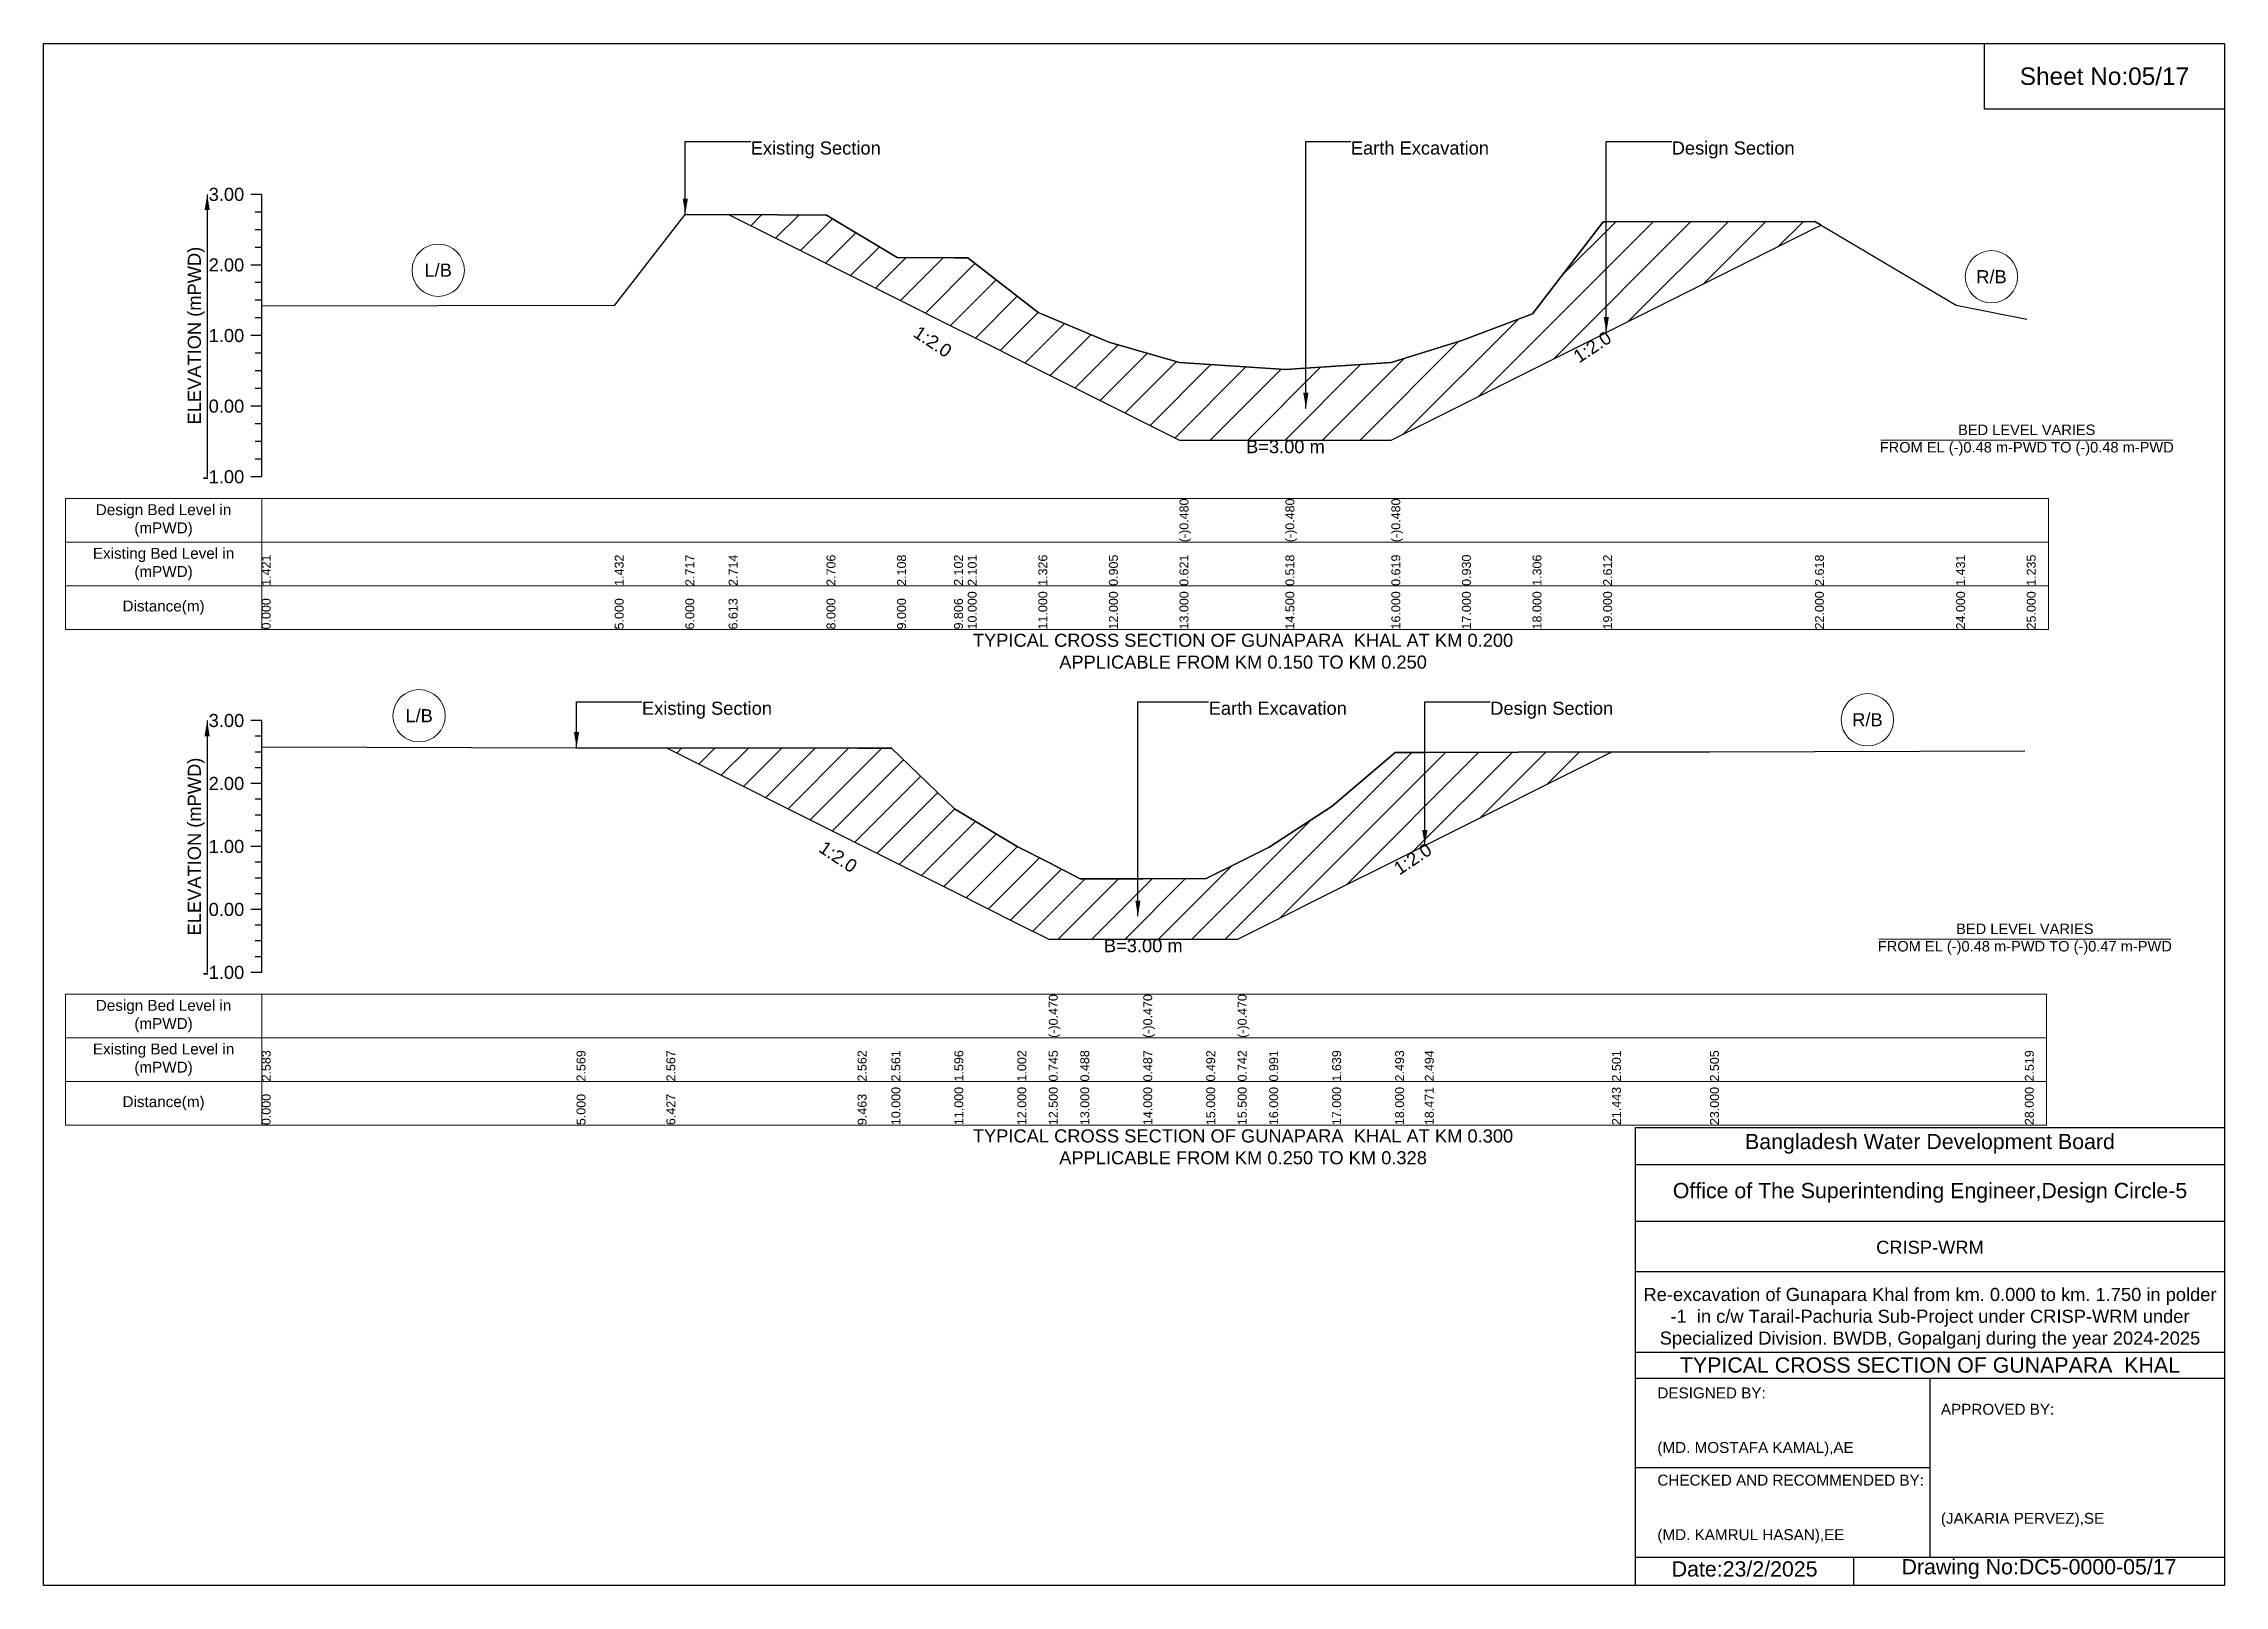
# Model space of a CAD drawing. Header units: inches. Extents: x 91000 to 268000, y -12452 to 3.
# Drawn here: x 140000 to 148000, y -5656 to 0 of the extents above; entities that cross this region are included whole.
import ezdxf

# ---------------------------------------------------------------- set-up
doc = ezdxf.new("R2010")
doc.units = ezdxf.units.IN
doc.header["$LTSCALE"] = 7
doc.header["$MEASUREMENT"] = 0
for name, color, linetype, lineweight in [('Cross section Data Border', 7, 'Continuous', 9), ('Cross Section Labels', 7, 'Continuous', 9), ('Existing_Bed_Level for Xsection', 7, 'Continuous', 25)]:
    doc.layers.add(name, color=color, linetype=linetype, lineweight=lineweight)
doc.styles.get("Standard").update_dxf_attribs({"font": 'arial.ttf'})
doc.dimstyles.get("Standard").update_dxf_attribs({"dimtxt": 0.18, "dimasz": 0.18, "dimexe": 0.18, "dimexo": 0.0625, "dimgap": 0.09, "dimtad": 0, "dimtih": 1, "dimtoh": 1, "dimdec": 4, "dimzin": 0, "dimdsep": 46, "dimtxsty": 'Standard', "dimcen": 0.09, "dimadec": 0, "dimazin": 0, "dimtfac": 1, "dimtdec": 4, "dimtofl": 0, "dimtmove": 0, "dimatfit": 3, "dimfxl": 1, "dimtolj": 1, "dimtzin": 0, "dimarcsym": 0})

msp = doc.modelspace()

# ---------------------------------------------------------------- texts
at = {"attachment_point": 5}
for s, insert, char_height in [('Sheet No:05/17', (147560, -120), 64), ('Bangladesh Water Development Board', (146920, -4036), 56), ('Office of The Superintending Engineer,Design Circle-5', (146920, -4216), 56)]:
    msp.add_mtext(s, dxfattribs=dict(at, insert=insert, char_height=char_height))
for s, insert, char_height, width, attachment_point in [('CRISP-WRM', (146920, -4416), 48, 2240, 5), ('Re-excavation of Gunapara Khal from km. 0.000 to km. 1.750 in polder -1  in c/w Tarail-Pachuria Sub-Project under CRISP-WRM under Specialized Division. BWDB, Gopalganj during the year 2024-2025', (146920, -4676), 48, 2160, 5), ('TYPICAL CROSS SECTION OF GUNAPARA  KHAL', (146920, -4848), 56, 2240, 5), ('DESIGNED BY:^J^J^J(MD. MOSTAFA KAMAL),AE', (145920, -5056), 40, 1120, 4), ('APPROVED BY:^J^J^J^J^J^J(JAKARIA PERVEZ),SE', (146960, -5216), 40, 1120, 4), ('CHECKED AND RECOMMENDED BY:^J^J^J(MD. KAMRUL HASAN),EE', (145920, -5376), 40, 1120, 4), ('Date:23/2/2025 ', (146240, -5596), 56, 1120, 5), ('Drawing No:DC5-0000-05/17', (147320, -5596), 56, 1760, 5)]:
    msp.add_mtext(s, dxfattribs=dict(insert=insert, char_height=char_height, width=width, attachment_point=attachment_point))
at = {"layer": 'Cross section Data Border', "char_height": 40, "width": 640, "attachment_point": 5}
for s, insert in [('Design Bed Level in (mPWD)', (140440, -1749.2)), ('Existing Bed Level in (mPWD)', (140440, -1909.2)), ('Distance(m)', (140440, -2069.2)), ('Design Bed Level in (mPWD)', (140440, -3567.5)), ('Existing Bed Level in (mPWD)', (140440, -3727.5)), ('Distance(m)', (140440, -3887.5))]:
    msp.add_mtext(s, dxfattribs=dict(at, insert=insert))
at = {"layer": 'Cross Section Labels'}
for s, insert, char_height, attachment_point in [('Existing Section', (142594, -358.9), 48, 1), ('Earth Excavation', (144795.5, -358.9), 48, 1), ('Design Section', (145972.6, -358.9), 48, 1), ('L/B', (141447.5, -831.2), 48, 5), ('R/B', (147145.5, -855.4), 48, 5), ('BED LEVEL VARIES ^JFROM EL (-)0.48 m-PWD TO (-)0.48 m-PWD', (147275, -1454.5), 38.4, 5), ('B=3.00 m', (144555.5, -1454.5), 48, 2), ('TYPICAL CROSS SECTION OF GUNAPARA  KHAL AT KM 0.200^JAPPLICABLE FROM KM 0.150 TO KM 0.250', (144400, -2229.2), 48, 5), ('L/B', (141377.5, -2465.9), 48, 5), ('Existing Section', (142195, -2414.2), 48, 1), ('Earth Excavation', (144274, -2414.2), 48, 1), ('Design Section', (145306.9, -2414.2), 48, 1), ('R/B', (146690.5, -2480.7), 48, 5), ('BED LEVEL VARIES ^JFROM EL (-)0.48 m-PWD TO (-)0.47 m-PWD', (147268, -3285.1), 38.4, 5), ('B=3.00 m', (144034, -3285.1), 48, 2), ('TYPICAL CROSS SECTION OF GUNAPARA  KHAL AT KM 0.300^JAPPLICABLE FROM KM 0.250 TO KM 0.328', (144400, -4047.5), 48, 5)]:
    msp.add_mtext(s, dxfattribs=dict(at, insert=insert, char_height=char_height, attachment_point=attachment_point))
at = {"layer": 'Cross Section Labels', "char_height": 48, "attachment_point": 2}
for insert, rotation in [((143275.1, -1073.3), 326.30993), ((145667.9, -1092.6), 33.69007), ((142928.3, -2963.2), 326.30993), ((145009.1, -2970.8), 33.69007)]:
    msp.add_mtext('1:2.0', dxfattribs=dict(at, insert=insert, rotation=rotation))
at = {"layer": 'Existing_Bed_Level for Xsection', "char_height": 48, "attachment_point": 6}
for s, insert in [('3.00', (140736, -553.2)), ('2.00', (140736, -812.2)), ('1.00', (140736, -1071.2)), ('0.00', (140736, -1330.2)), ('-1.00', (140736, -1589.2)), ('3.00', (140736, -2483.5)), ('2.00', (140736, -2714.5)), ('1.00', (140736, -2945.5)), ('0.00', (140736, -3176.5)), ('-1.00', (140736, -3407.5))]:
    msp.add_mtext(s, dxfattribs=dict(at, insert=insert))
at = {"layer": 'Existing_Bed_Level for Xsection', "rotation": 90}
for s, insert, char_height, attachment_point in [('ELEVATION (mPWD)', (140560, -1071.2), 48, 5), ('(-)0.480', (144167, -1829.2), 32.8, 1), ('(-)0.480', (144555.5, -1829.2), 32.8, 1), ('(-)0.480', (144944, -1829.2), 32.8, 1), ('1.421', (140800, -1989.2), 32.8, 1), ('1.432', (142095, -1989.2), 32.8, 1), ('2.717', (142354, -1989.2), 32.8, 1), ('2.714', (142512.7, -1989.2), 32.8, 1), ('2.706', (142872, -1989.2), 32.8, 1), ('2.108', (143131, -1989.2), 32.8, 1), ('2.102', (143339.8, -1989.2), 32.8, 1), ('2.101', (143390, -1989.2), 32.8, 1), ('1.326', (143649, -1989.2), 32.8, 1), ('0.905', (143908, -1989.2), 32.8, 1), ('0.621', (144167, -1989.2), 32.8, 1), ('0.518', (144555.5, -1989.2), 32.8, 1), ('0.619', (144944, -1989.2), 32.8, 1), ('0.930', (145203, -1989.2), 32.8, 1), ('1.306', (145462, -1989.2), 32.8, 1), ('2.612', (145721, -1989.2), 32.8, 1), ('2.618', (146498, -1989.2), 32.8, 1), ('1.431', (147016, -1989.2), 32.8, 1), ('1.235', (147275, -1989.2), 32.8, 1), ('0.000', (140800, -2149.2), 32.8, 1), ('5.000', (142095, -2149.2), 32.8, 1), ('6.000', (142354, -2149.2), 32.8, 1), ('6.613', (142512.7, -2149.2), 32.8, 1), ('8.000', (142872, -2149.2), 32.8, 1), ('9.000', (143131, -2149.2), 32.8, 1), ('9.806', (143339.8, -2149.2), 32.8, 1), ('10.000', (143390, -2149.2), 32.8, 1), ('11.000', (143649, -2149.2), 32.8, 1), ('12.000', (143908, -2149.2), 32.8, 1), ('13.000', (144167, -2149.2), 32.8, 1), ('14.500', (144555.5, -2149.2), 32.8, 1), ('16.000', (144944, -2149.2), 32.8, 1), ('17.000', (145203, -2149.2), 32.8, 1), ('18.000', (145462, -2149.2), 32.8, 1), ('19.000', (145721, -2149.2), 32.8, 1), ('22.000', (146498, -2149.2), 32.8, 1), ('24.000', (147016, -2149.2), 32.8, 1), ('25.000', (147275, -2149.2), 32.8, 1), ('ELEVATION (mPWD)', (140560, -2945.5), 48, 5), ('(-)0.470', (143687.5, -3647.5), 32.8, 1), ('(-)0.470', (144034, -3647.5), 32.8, 1), ('(-)0.470', (144380.5, -3647.5), 32.8, 1), ('2.583', (140800, -3807.5), 32.8, 1), ('2.569', (141955, -3807.5), 32.8, 1), ('2.567', (142284.5, -3807.5), 32.8, 1), ('2.562', (142986, -3807.5), 32.8, 1), ('2.561', (143110, -3807.5), 32.8, 1), ('1.596', (143341, -3807.5), 32.8, 1), ('1.002', (143572, -3807.5), 32.8, 1), ('0.745', (143687.5, -3807.5), 32.8, 1), ('0.488', (143803, -3807.5), 32.8, 1), ('0.487', (144034, -3807.5), 32.8, 1), ('0.492', (144265, -3807.5), 32.8, 1), ('0.742', (144380.5, -3807.5), 32.8, 1), ('0.991', (144496, -3807.5), 32.8, 1), ('1.639', (144727, -3807.5), 32.8, 1), ('2.493', (144958, -3807.5), 32.8, 1), ('2.494', (145066.9, -3807.5), 32.8, 1), ('2.501', (145753.2, -3807.5), 32.8, 1), ('2.505', (146113, -3807.5), 32.8, 1), ('2.519', (147268, -3807.5), 32.8, 1), ('10.000', (143110, -3967.5), 32.8, 1), ('11.000', (143341, -3967.5), 32.8, 1), ('12.000', (143572, -3967.5), 32.8, 1), ('12.500', (143687.5, -3967.5), 32.8, 1), ('13.000', (143803, -3967.5), 32.8, 1), ('14.000', (144034, -3967.5), 32.8, 1), ('15.000', (144265, -3967.5), 32.8, 1), ('15.500', (144380.5, -3967.5), 32.8, 1), ('16.000', (144496, -3967.5), 32.8, 1), ('17.000', (144727, -3967.5), 32.8, 1), ('18.000', (144958, -3967.5), 32.8, 1), ('18.471', (145066.9, -3967.5), 32.8, 1), ('21.443', (145753.2, -3967.5), 32.8, 1), ('23.000', (146113, -3967.5), 32.8, 1), ('28.000', (147268, -3967.5), 32.8, 1), ('0.000', (140800, -3967.5), 32.8, 1), ('5.000', (141955, -3967.5), 32.8, 1), ('6.427', (142284.5, -3967.5), 32.8, 1), ('9.463', (142986, -3967.5), 32.8, 1)]:
    msp.add_mtext(s, dxfattribs=dict(at, insert=insert, char_height=char_height, attachment_point=attachment_point))

# ---------------------------------------------------------------- hatches: boundary and pattern name
at = {"layer": 'Existing_Bed_Level for Xsection'}
h = msp.add_hatch(dxfattribs=at)
h.set_pattern_fill('ANSI31', color=256, scale=777, style=0)
h.paths.add_polyline_path([(142512.7, -627.3), (142872, -807), (143131, -936.5), (143339.8, -1040.9), (143390, -1066), (143649, -1195.5), (143908, -1325), (144167, -1454.5), (144555.5, -1454.5), (144944, -1454.5), (145203, -1325), (145462, -1195.5), (145721, -1066), (145732.6, -1060.2), (146498, -677.5), (146521.2, -665.9), (146498, -652.1), (145732.6, -653.6), (145721, -653.7), (145462, -991.9), (145203, -1089.3), (144944, -1169.8), (144555.5, -1196), (144167, -1169.3), (143908, -1095.8), (143649, -986.7), (143390, -786), (143339.8, -785.7), (143131, -784.2), (142872, -629.3)])
h = msp.add_hatch(dxfattribs=at)
h.set_pattern_fill('ANSI31', color=256, scale=693, style=0)
h.paths.add_polyline_path([(142284.5, -2583.6), (142986, -2934.3), (143110, -2996.3), (143341, -3111.8), (143572, -3227.3), (143687.5, -3285.1), (143803, -3285.1), (144034, -3285.1), (144265, -3285.1), (144380.5, -3285.1), (144496, -3227.3), (144727, -3111.8), (144958, -2996.3), (145066.9, -2941.9), (145753.2, -2598.7), (145066.9, -2600.4), (144958, -2600.6), (144727, -2797.9), (144496, -2947.6), (144380.5, -3005.2), (144265, -3062.8), (144034, -3064), (143803, -3063.8), (143687.5, -3004.4), (143572, -2945), (143341, -2807.8), (143110, -2584.9), (142986, -2584.7)])

# ---------------------------------------------------------------- linework, layer by layer
for points in [[(140000, 0), (148000, 0), (148000, -5656), (140000, -5656)], [(147120, 0), (148000, 0), (148000, -240), (147120, -240)]]:
    msp.add_lwpolyline(points, close=True)
for points in [[(145840, -5656), (145840, -3976), (148000, -3976)], [(145840, -4112), (148000, -4112)], [(145840, -4320), (148000, -4320)], [(145840, -4504), (148000, -4504)], [(145840, -4800), (148000, -4800)], [(145840, -4896), (148000, -4896)], [(146920, -4896), (146920, -5552)], [(145840, -5224), (146920, -5224)], [(145840, -5552), (148000, -5552)], [(146640, -5552), (146640, -5656)]]:
    msp.add_lwpolyline(points)
at = {"layer": 'Cross section Data Border'}
for points in [[(140080, -1669.2), (147355, -1669.2), (147355, -2149.2), (140080, -2149.2)], [(140080, -3487.5), (147348, -3487.5), (147348, -3967.5), (140080, -3967.5)]]:
    msp.add_lwpolyline(points, close=True, dxfattribs=at)
for points in [[(140800, -1669.2), (140800, -2149.2)], [(140080, -1829.2), (147355, -1829.2)], [(140080, -1989.2), (147355, -1989.2)], [(140800, -3487.5), (140800, -3967.5)], [(140080, -3647.5), (147348, -3647.5)], [(140080, -3807.5), (147348, -3807.5)]]:
    msp.add_lwpolyline(points, dxfattribs=at)
at = {"layer": 'Cross Section Labels'}
for points in [[(146739.2, -1454.5), (147810.8, -1454.5)], [(146732.2, -3285.1), (147803.8, -3285.1)]]:
    msp.add_lwpolyline(points, dxfattribs=at)
for centre in [(141447.5, -831.2), (147145.5, -855.4), (141377.5, -2465.9), (146690.5, -2480.7)]:
    msp.add_circle(centre, 96, dxfattribs=at)
at = {"layer": 'Existing_Bed_Level for Xsection'}
for points in [[(140800, -553.2), (140760, -553.2)], [(140800, -1589.2), (140800, -1330.2), (140800, -1071.2), (140800, -812.2), (140800, -553.2)], [(140800, -617.9), (140776, -617.9)], [(140800, -962.1), (142095, -959.3), (142354, -626.5), (142512.7, -627.3), (142872, -629.3), (143131, -784.2), (143339.8, -785.7), (143390, -786), (143649, -986.7), (143908, -1095.8), (144167, -1169.3), (144167, -1169.3), (144555.5, -1196), (144555.5, -1196), (144944, -1169.8), (144944, -1169.8), (145203, -1089.3), (145462, -991.9), (145721, -653.7), (145732.6, -653.6), (146498, -652.1), (146521.2, -665.9), (147016, -959.5), (147275, -1010.3)], [(140800, -682.7), (140776, -682.7)], [(140800, -747.4), (140776, -747.4)], [(140800, -812.2), (140760, -812.2)], [(140800, -876.9), (140776, -876.9)], [(140800, -941.7), (140776, -941.7)], [(140800, -1006.4), (140776, -1006.4)], [(140800, -1071.2), (140760, -1071.2)], [(140800, -1135.9), (140776, -1135.9)], [(140800, -1200.7), (140776, -1200.7)], [(140800, -1265.4), (140776, -1265.4)], [(140800, -1330.2), (140760, -1330.2)], [(140800, -1394.9), (140776, -1394.9)], [(140800, -1459.7), (140776, -1459.7)], [(140800, -1589.2), (140760, -1589.2)], [(140800, -1524.4), (140776, -1524.4)], [(140800, -2483.5), (140760, -2483.5)], [(140800, -2541.2), (140776, -2541.2)], [(140800, -3407.5), (140800, -3176.5), (140800, -2945.5), (140800, -2714.5), (140800, -2483.5)], [(140800, -2599), (140776, -2599)], [(140800, -2579.8), (141955, -2583.1), (142284.5, -2583.6), (142986, -2584.7), (143110, -2584.9), (143341, -2807.8), (143572, -2945), (143687.5, -3004.4), (143687.5, -3004.4), (143803, -3063.8), (144034, -3064), (144034, -3064), (144265, -3062.8), (144380.5, -3005.2), (144380.5, -3005.2), (144496, -2947.6), (144727, -2797.9), (144958, -2600.6), (145066.9, -2600.4), (145753.2, -2598.7), (146113, -2597.8), (147268, -2594.6)], [(140800, -2714.5), (140760, -2714.5)], [(140800, -2656.7), (140776, -2656.7)], [(140800, -2772.2), (140776, -2772.2)], [(140800, -2830), (140776, -2830)], [(140800, -2945.5), (140760, -2945.5)], [(140800, -2887.7), (140776, -2887.7)], [(140800, -3003.2), (140776, -3003.2)], [(140800, -3061), (140776, -3061)], [(140800, -3118.7), (140776, -3118.7)], [(140800, -3176.5), (140760, -3176.5)], [(140800, -3234.2), (140776, -3234.2)], [(140800, -3292), (140776, -3292)], [(140800, -3349.7), (140776, -3349.7)], [(140800, -3407.5), (140760, -3407.5)]]:
    msp.add_lwpolyline(points, dxfattribs=at)
for points in [[(142512.7, -627.3), (142512.7, -627.3), (142872, -807), (143131, -936.5), (143339.8, -1040.9), (143390, -1066), (143649, -1195.5), (143908, -1325), (144167, -1454.5), (144167, -1454.5), (144555.5, -1454.5), (144555.5, -1454.5), (144944, -1454.5), (144944, -1454.5), (145203, -1325), (145462, -1195.5), (145721, -1066), (145732.6, -1060.2), (146498, -677.5), (146521.2, -665.9), (146498, -652.1), (145732.6, -653.6), (145721, -653.7), (145462, -991.9), (145203, -1089.3), (144944, -1169.8), (144944, -1169.8), (144555.5, -1196), (144555.5, -1196), (144167, -1169.3), (144167, -1169.3), (143908, -1095.8), (143649, -986.7), (143390, -786), (143339.8, -785.7), (143131, -784.2), (142872, -629.3), (142512.7, -627.3)], [(142284.5, -2583.6), (142284.5, -2583.6), (142986, -2934.3), (143110, -2996.3), (143341, -3111.8), (143572, -3227.3), (143687.5, -3285.1), (143687.5, -3285.1), (143803, -3285.1), (144034, -3285.1), (144034, -3285.1), (144265, -3285.1), (144380.5, -3285.1), (144380.5, -3285.1), (144496, -3227.3), (144727, -3111.8), (144958, -2996.3), (145066.9, -2941.9), (145753.2, -2598.7), (145066.9, -2600.4), (144958, -2600.6), (144727, -2797.9), (144496, -2947.6), (144380.5, -3005.2), (144380.5, -3005.2), (144265, -3062.8), (144034, -3064), (144034, -3064), (143803, -3063.8), (143687.5, -3004.4), (143687.5, -3004.4), (143572, -2945), (143341, -2807.8), (143110, -2584.9), (142986, -2584.7), (142284.5, -2583.6)]]:
    msp.add_lwpolyline(points, close=True, dxfattribs=at)

msp.set_redraw_order([(e.dxf.handle, doc.entitydb.next_handle()) for e in msp.query("TEXT MTEXT ATTDEF DIMENSION ARC_DIMENSION")])  # texts and dimensions are drawn at this point

# ---------------------------------------------------------------- leaders
at = {"layer": 'Cross Section Labels', "annotation_type": 0, "has_hookline": 1, "hookline_direction": 0}
for points, text_width in [([(142354, -626.5), (142354, -358.9), (142593.9, -358.9)], 467.2), ([(144630.6, -1338.4), (144630.6, -358.9), (144795.4, -358.9)], 497), ([(145732.6, -1060.2), (145732.6, -358.9), (145972.5, -358.9)], 441.2), ([(141955, -2583.1), (141955, -2414.2), (142194.9, -2414.2)], 467.2), ([(144014.4, -3201.1), (144014.4, -2414.2), (144273.9, -2414.2)], 497), ([(145066.9, -2941.9), (145066.9, -2414.2), (145306.8, -2414.2)], 441.2)]:
    msp.add_leader(points, dimstyle='Standard', override={"dimasz": 57.6}, dxfattribs=dict(at, text_width=text_width))
at = {"layer": 'Existing_Bed_Level for Xsection'}
for points in [[(140600, -553.2), (140600, -1589.2)], [(140600, -2483.5), (140600, -3407.5)]]:
    msp.add_leader(points, dimstyle='Standard', override={"dimasz": 57.6}, dxfattribs=at)

doc.saveas('drawing.dxf')
